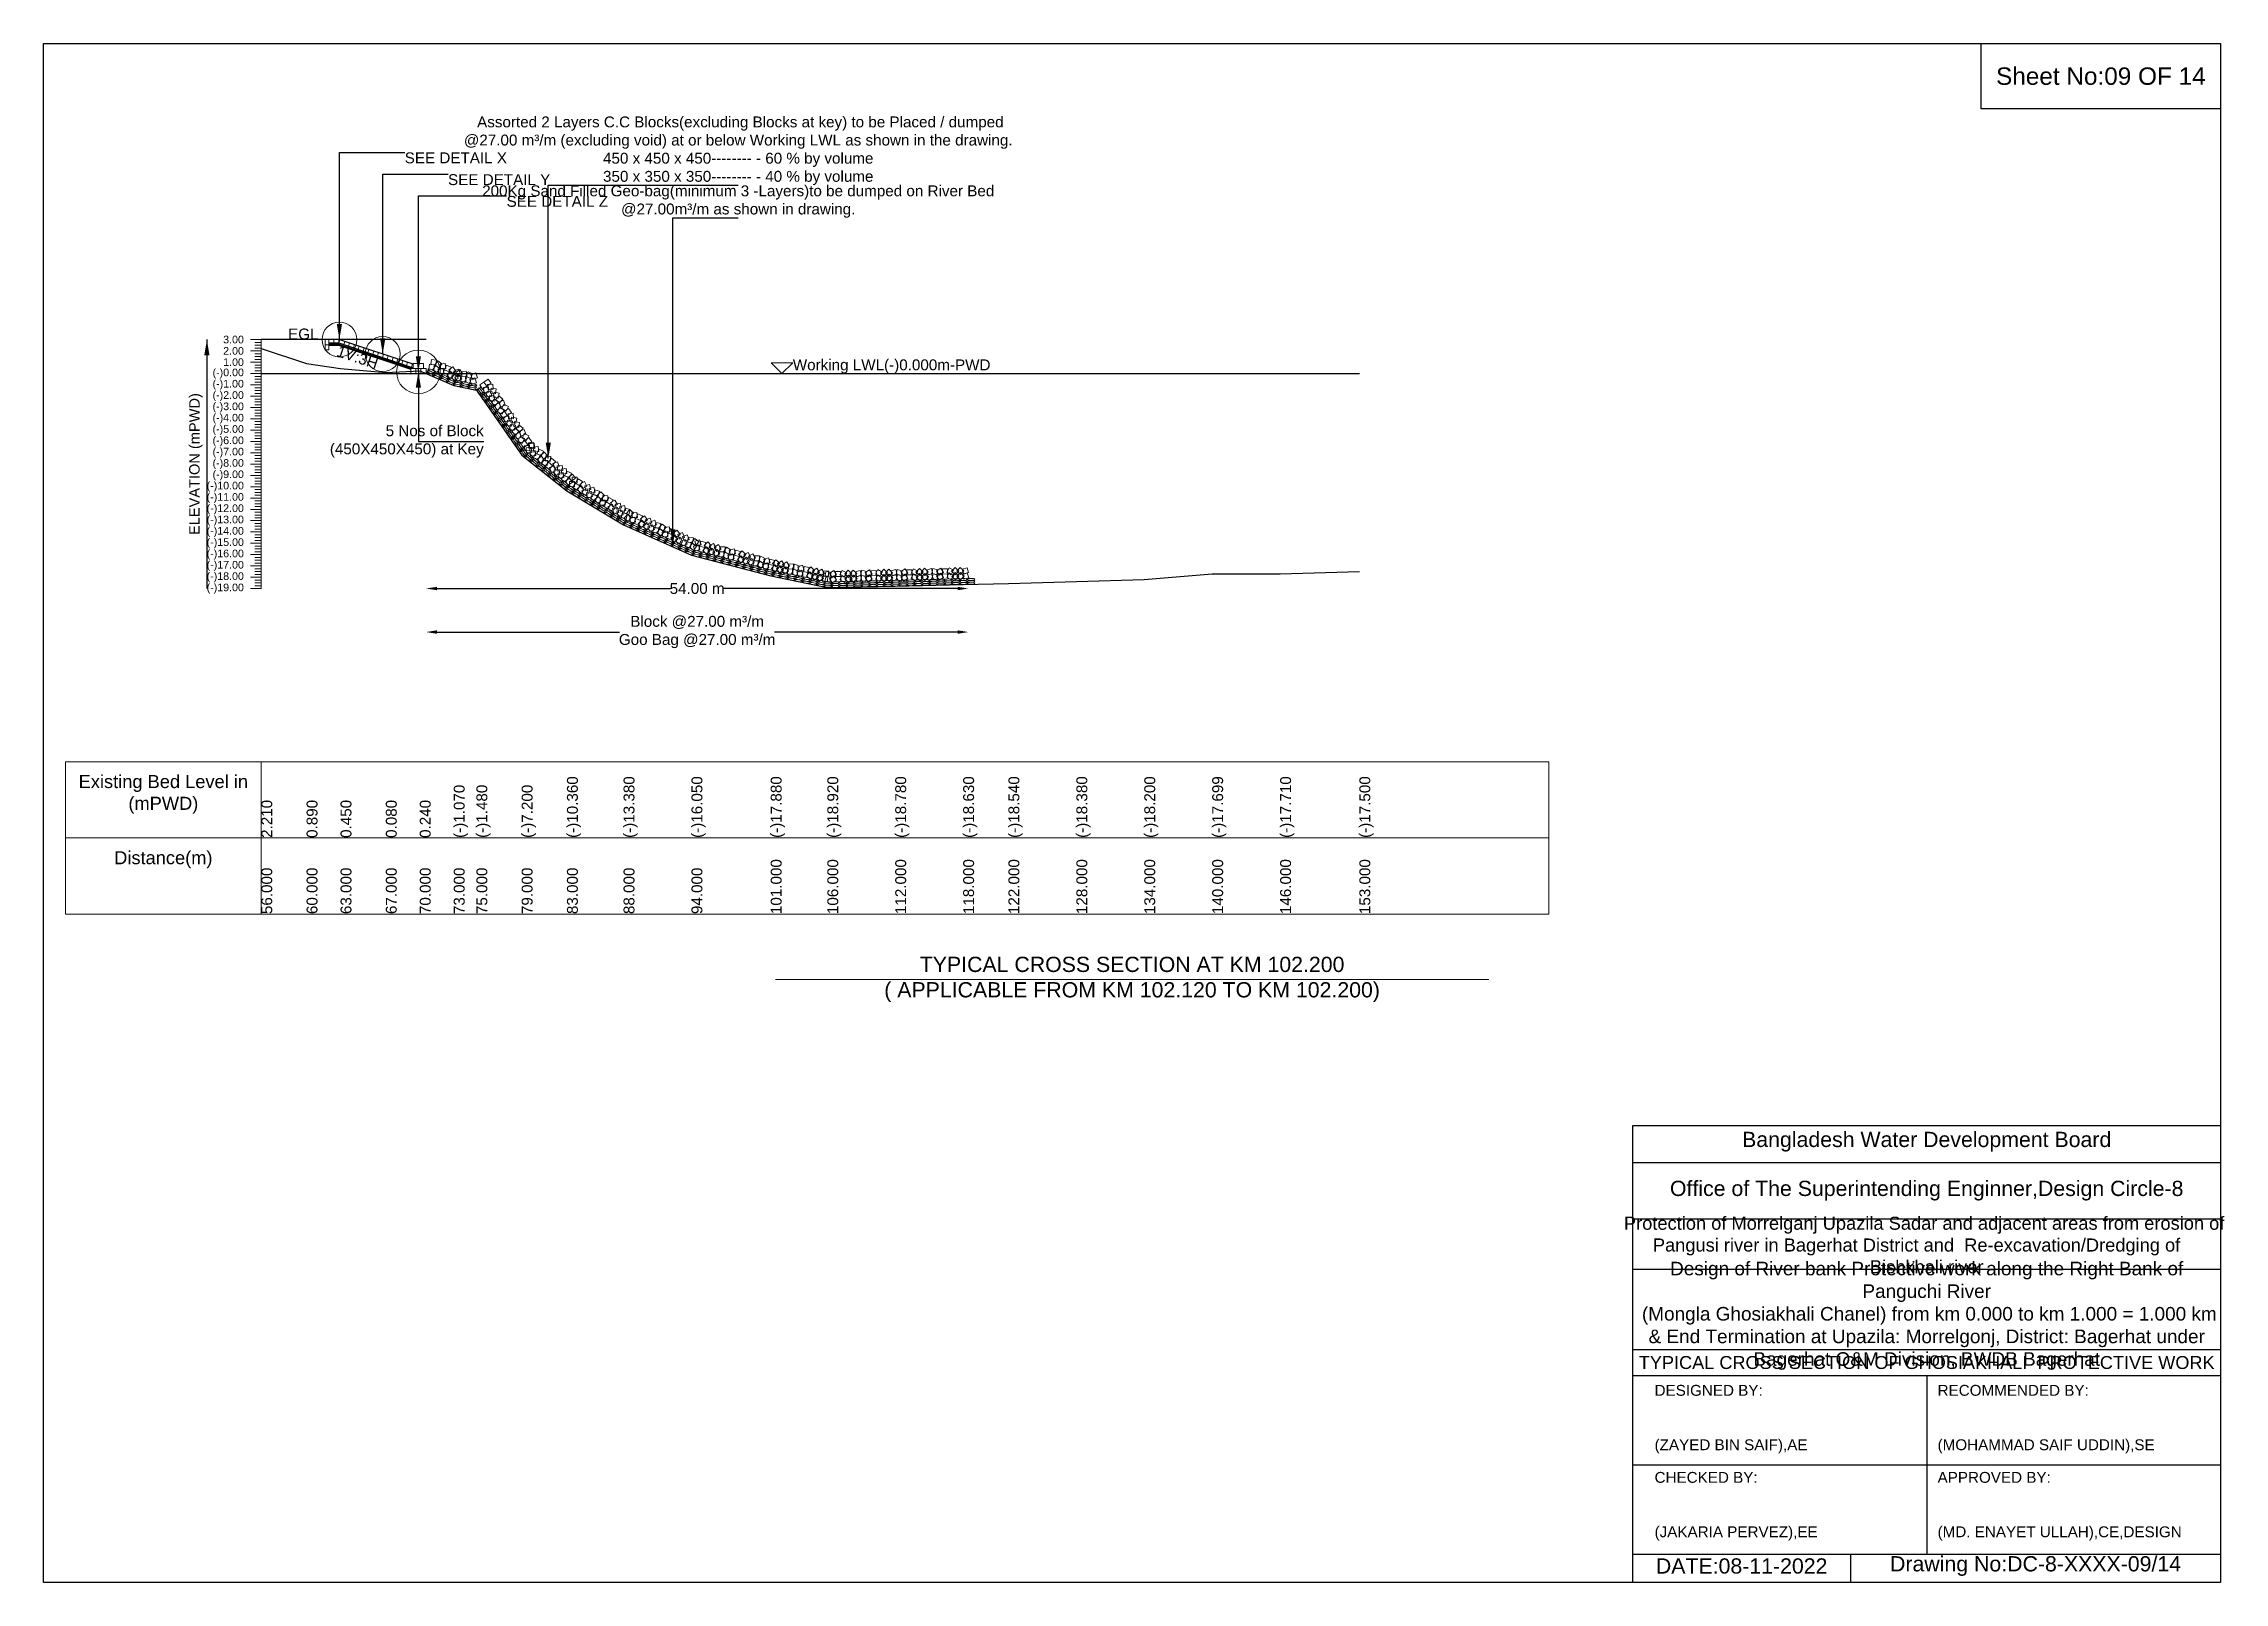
# Model space of a CAD drawing. Header units: inches. Extents: x 89000 to 305017, y -7071 to 0.
# Drawn here: x 220000 to 230017, y -7071 to 0 of the extents above; entities that cross this region are included whole.
import ezdxf

# ---------------------------------------------------------------- set-up
doc = ezdxf.new("R2010")
doc.units = ezdxf.units.IN
doc.header["$LTSCALE"] = 7
doc.header["$MEASUREMENT"] = 0
for name, color, linetype, lineweight in [('Cross section Data Border', 7, 'Continuous', 9), ('Cross Section Labels', 7, 'Continuous', 9), ('Existing_Bed_Level for Xsection', 7, 'Continuous', 25), ('Long Section Labels', 7, 'Continuous', 9)]:
    doc.layers.add(name, color=color, linetype=linetype, lineweight=lineweight)
doc.styles.get("Standard").update_dxf_attribs({"font": 'arial.ttf'})
doc.dimstyles.new('Appron Lebeling Style', dxfattribs={"dimtxt": 50, "dimasz": 50, "dimexe": 0.18, "dimexo": 0.0625, "dimgap": 0.09, "dimtad": 0, "dimtih": 1, "dimtoh": 1, "dimdec": 4, "dimzin": 0, "dimdsep": 46, "dimtxsty": 'Standard', "dimcen": 0.09, "dimse1": 1, "dimse2": 1, "dimadec": 0, "dimazin": 0, "dimtfac": 1, "dimtdec": 4, "dimtofl": 0, "dimtmove": 0, "dimatfit": 3, "dimfxl": 1, "dimtolj": 1, "dimtzin": 0, "dimarcsym": 0})
doc.dimstyles.get("Standard").update_dxf_attribs({"dimtxt": 0.18, "dimasz": 0.18, "dimexe": 0.18, "dimexo": 0.0625, "dimgap": 0.09, "dimtad": 0, "dimtih": 1, "dimtoh": 1, "dimdec": 4, "dimzin": 0, "dimdsep": 46, "dimtxsty": 'Standard', "dimcen": 0.09, "dimadec": 0, "dimazin": 0, "dimtfac": 1, "dimtdec": 4, "dimtofl": 0, "dimtmove": 0, "dimatfit": 3, "dimfxl": 1, "dimtolj": 1, "dimtzin": 0, "dimarcsym": 0})

msp = doc.modelspace()

# ---------------------------------------------------------------- texts
at = {"attachment_point": 5}
for s, insert, char_height in [('Sheet No:09 OF 14', (229450, -150), 80), ('Bangladesh Water Development Board', (228650, -5046), 70), ('Office of The Superintending Enginner,Design Circle-8', (228650, -5271), 70)]:
    msp.add_mtext(s, dxfattribs=dict(at, insert=insert, char_height=char_height))
for s, insert, char_height, width, attachment_point in [('Protection of Morrelganj Upazila Sadar and adjacent areas from erosion of  Pangusi river in Bagerhat District and  Re-excavation/Dredging of     Bishkhali river', (228650, -5521), 60, 2800, 5), ('Design of River bank Protective work along the Right Bank of Panguchi River^J (Mongla Ghosiakhali Chanel) from km 0.000 to km 1.000 = 1.000 km & End Termination at Upazila: Morrelgonj, District: Bagerhat under Bagerhat O&M Division, BWDB Bagerhat', (228650, -5846), 62.34004938, 2700, 5), ('TYPICAL CROSS SECTION OF GHOSIAKHALI  PROTECTIVE WORK', (228650, -6061), 59.5765532, 2800, 5), ('DESIGNED BY:^J^J^J(ZAYED BIN SAIF),AE', (227400, -6321), 50, 1400, 4), ('RECOMMENDED BY:^J^J^J(MOHAMMAD SAIF UDDIN),SE', (228700, -6321), 50, 1400, 4), ('CHECKED BY:^J^J^J(JAKARIA PERVEZ),EE', (227400, -6721), 50, 1400, 4), ('APPROVED BY:^J^J^J(MD. ENAYET ULLAH),CE,DESIGN', (228700, -6721), 50, 1400, 4), ('DATE:08-11-2022', (227800, -6996), 70, 1400, 5), ('Drawing No:DC-8-XXXX-09/14', (229150, -6996), 70, 2200, 5)]:
    msp.add_mtext(s, dxfattribs=dict(insert=insert, char_height=char_height, width=width, attachment_point=attachment_point))
at = {"layer": 'Cross section Data Border', "char_height": 60, "width": 800, "attachment_point": 5}
for s, insert in [('Existing Bed Level in (mPWD)', (220550, -3450)), ('Distance(m)', (220550, -3750))]:
    msp.add_mtext(s, dxfattribs=dict(at, insert=insert))
at = {"layer": 'Cross Section Labels'}
for s, insert, char_height, attachment_point in [(' Assorted 2 Layers C.C Blocks(excluding Blocks at key) to be Placed / dumped^J@27.00 m³/m (excluding void) at or below Working LWL as shown in the drawing.^J450 x 450 x 450-------- - 60 % by volume^J350 x 350 x 350-------- - 40 % by volume', (223190.74394, -650), 50, 8), ('SEE DETAIL X', (221658.78015, -500), 50, 1), ('SEE DETAIL Y', (221857.68015, -600), 50, 1), ('200Kg Sand Filled Geo-bag(minimum 3 -Layers)to be dumped on River Bed^J@27.00m³/m as shown in drawing.', (223190.74394, -800), 50, 8), ('SEE DETAIL Z', (222126.78015, -700), 50, 1), ('EGL', (221262.64862, -1360.16), 50, 9), ('Working LWL(-)0.000m-PWD', (223441.38015, -1516.16), 50, 7), ('5 Nos of Block ^J(450X450X450) at Key', (222021.48015, -1828.16), 50, 6), ('TYPICAL CROSS SECTION AT KM 102.200^J( APPLICABLE FROM KM 102.120 TO KM 102.200)', (225000, -4300), 70, 5)]:
    msp.add_mtext(s, dxfattribs=dict(at, insert=insert, char_height=char_height, attachment_point=attachment_point))
at = {"layer": 'Cross Section Labels', "insert": (221450.00823, -1417.97577), "char_height": 50, "attachment_point": 2, "rotation": 341.565051177}
msp.add_mtext('1V:3H', dxfattribs=at)
at = {"layer": 'Long Section Labels', "char_height": 35, "attachment_point": 6}
for s, insert in [('3.00', (220920, -1360.16)), ('2.00', (220920, -1412.16)), ('(-)0.00', (220920, -1516.16)), ('1.00', (220920, -1464.16)), ('(-)1.00', (220920, -1568.16)), ('(-)2.00', (220920, -1620.16)), ('(-)3.00', (220920, -1672.16)), ('(-)4.00', (220920, -1724.16)), ('(-)5.00', (220920, -1776.16)), ('(-)6.00', (220920, -1828.16)), ('(-)7.00', (220920, -1880.16)), ('(-)8.00', (220920, -1932.16)), ('(-)9.00', (220920, -1984.16)), ('(-)10.00', (220920, -2036.16)), ('(-)11.00', (220920, -2088.16)), ('(-)12.00', (220920, -2140.16)), ('(-)13.00', (220920, -2192.16)), ('(-)14.00', (220920, -2244.16)), ('(-)15.00', (220920, -2296.16)), ('(-)16.00', (220920, -2348.16)), ('(-)17.00', (220920, -2400.16)), ('(-)18.00', (220920, -2452.16)), ('(-)19.00', (220920, -2504.16))]:
    msp.add_mtext(s, dxfattribs=dict(at, insert=insert))
at = {"layer": 'Long Section Labels', "rotation": 90}
for s, insert, char_height, attachment_point in [('ELEVATION (mPWD)', (220700, -1932.16), 48, 5), ('(-)10.360', (222404, -3650), 50, 1), ('(-)13.380', (222664, -3650), 50, 1), ('(-)16.050', (222976, -3650), 50, 1), ('(-)17.880', (223340, -3650), 50, 1), ('(-)18.920', (223600, -3650), 50, 1), ('(-)18.780', (223912, -3650), 50, 1), ('(-)18.630', (224224, -3650), 50, 1), ('(-)18.540', (224432, -3650), 50, 1), ('(-)18.380', (224744, -3650), 50, 1), ('(-)18.200', (225056, -3650), 50, 1), ('(-)17.699', (225368, -3650), 50, 1), ('(-)17.710', (225680, -3650), 50, 1), ('(-)17.500', (226044, -3650), 50, 1), ('2.210', (221000, -3650), 50, 1), ('0.890', (221208, -3650), 50, 1), ('0.450', (221364, -3650), 50, 1), ('0.080', (221572, -3650), 50, 1), ('0.240', (221728, -3650), 50, 1), ('(-)1.070', (221884, -3650), 50, 1), ('(-)1.480', (221988, -3650), 50, 1), ('(-)7.200', (222196, -3650), 50, 1), ('56.000', (221000, -4000), 50, 1), ('60.000', (221208, -4000), 50, 1), ('63.000', (221364, -4000), 50, 1), ('67.000', (221572, -4000), 50, 1), ('70.000', (221728, -4000), 50, 1), ('73.000', (221884, -4000), 50, 1), ('75.000', (221988, -4000), 50, 1), ('79.000', (222196, -4000), 50, 1), ('83.000', (222404, -4000), 50, 1), ('88.000', (222664, -4000), 50, 1), ('94.000', (222976, -4000), 50, 1), ('101.000', (223340, -4000), 50, 1), ('106.000', (223600, -4000), 50, 1), ('112.000', (223912, -4000), 50, 1), ('118.000', (224224, -4000), 50, 1), ('122.000', (224432, -4000), 50, 1), ('128.000', (224744, -4000), 50, 1), ('134.000', (225056, -4000), 50, 1), ('140.000', (225368, -4000), 50, 1), ('146.000', (225680, -4000), 50, 1), ('153.000', (226044, -4000), 50, 1)]:
    msp.add_mtext(s, dxfattribs=dict(at, insert=insert, char_height=char_height, attachment_point=attachment_point))

# ---------------------------------------------------------------- blocks, each defined once
blk = doc.blocks.new('*D11')
at = {"layer": 'Cross Section Labels', "color": 0, "lineweight": -2, "transparency": 16777216}
for p, q in [((221807, -2504), (222879, -2504)), ((224198, -2504), (223125, -2504))]:
    blk.add_line(p, q, dxfattribs=at)
at = {"layer": 'Cross Section Labels', "color": 0, "transparency": 16777216}
for points in [[(221807, -2496), (221807, -2512), (221757, -2504)], [(224198, -2496), (224198, -2512), (224248, -2504)]]:
    blk.add_solid(points, dxfattribs=at)
at = {"layer": 'Defpoints', "color": 0, "transparency": 16777216}
for p in [(221757, -1516), (224248, -2484), (224248, -2504)]:
    blk.add_point(p, dxfattribs=at)
at = {"layer": 'Cross Section Labels', "color": 0, "transparency": 16777216, "insert": (223002, -2504), "char_height": 50, "attachment_point": 5}
blk.add_mtext('\\A1;54.00 m', dxfattribs=at)
blk = doc.blocks.new('*D12')
at = {"layer": 'Cross Section Labels', "color": 0, "lineweight": -2, "transparency": 16777216}
for p, q in [((221807, -2704), (222646, -2704)), ((224198, -2704), (223358, -2704))]:
    blk.add_line(p, q, dxfattribs=at)
at = {"layer": 'Cross Section Labels', "color": 0, "transparency": 16777216}
for points in [[(221807, -2696), (221807, -2712), (221757, -2704)], [(224198, -2696), (224198, -2712), (224248, -2704)]]:
    blk.add_solid(points, dxfattribs=at)
at = {"layer": 'Defpoints', "color": 0, "transparency": 16777216}
for p in [(221757, -1516), (224248, -2484), (224248, -2704)]:
    blk.add_point(p, dxfattribs=at)
at = {"layer": 'Cross Section Labels', "color": 0, "transparency": 16777216, "insert": (223002, -2704), "char_height": 50, "attachment_point": 5}
blk.add_mtext('\\A1;Block @27.00 m³/m ^JGoo Bag @27.00 m³/m ', dxfattribs=at)

# ---------------------------------------------------------------- dimensions: what is measured, and where the dimension line sits
at = {"layer": 'Cross Section Labels'}
for base, text, picture, middle in [((224247.54111, -2504.16), '54.00 m', '*D11', (223002.06063, -2504.16)), ((224247.54111, -2704.16), 'Block @27.00 m³/m ^JGoo Bag @27.00 m³/m ', '*D12', (223002.06063, -2704.16))]:
    dim = msp.add_linear_dim(base=base, p1=(221756.58015, -1516.16), p2=(224247.54111, -2484.39032), text=text, dimstyle='Appron Lebeling Style', dxfattribs=at)
    dim.commit()
    dim.dimension.update_dxf_attribs({"geometry": picture, "text_midpoint": middle})

# ---------------------------------------------------------------- linework, layer by layer
for points in [[(220000, 0), (230000, 0), (230000, -7071), (220000, -7071)], [(228900, 0), (230000, 0), (230000, -300), (228900, -300)]]:
    msp.add_lwpolyline(points, close=True)
for points in [[(227300, -7071), (227300, -4971), (230000, -4971)], [(227300, -5141), (230000, -5141)], [(227300, -5401), (230000, -5401)], [(227300, -5631), (230000, -5631)], [(227300, -6001), (230000, -6001)], [(227300, -6121), (230000, -6121)], [(228650, -6121), (228650, -6941)], [(227300, -6531), (230000, -6531)], [(227300, -6941), (230000, -6941)], [(228300, -6941), (228300, -7071)]]:
    msp.add_lwpolyline(points)
at = {"layer": 'Cross section Data Border'}
msp.add_lwpolyline([(220100, -3300), (226914.8409, -3300), (226914.8409, -4000), (220100, -4000)], close=True, dxfattribs=at)
for points in [[(221000, -3300), (221000, -4000)], [(220100, -3650), (226914.8409, -3650)]]:
    msp.add_lwpolyline(points, dxfattribs=at)
at = {"layer": 'Cross Section Labels'}
msp.add_lwpolyline([(223391.38015, -1516.16), (223441.38015, -1466.16), (223341.38015, -1466.16)], close=True, dxfattribs=at)
msp.add_lwpolyline([(223362, -4300), (225000, -4300), (226638, -4300)], dxfattribs=at)
for centre, radius in [((221358.78015, -1360.16), 80), ((221557.68015, -1426.46), 80), ((221721.48015, -1508.36), 100)]:
    msp.add_circle(centre, radius, dxfattribs=at)
at = {"layer": 'Existing_Bed_Level for Xsection'}
for points in [[(221756.58015, -1360.16), (221000, -1360.16)], [(221000, -1401.24), (221208, -1469.88), (221364, -1492.76), (221572, -1512), (221728, -1503.68), (221884, -1571.8), (221988, -1593.12), (222196, -1890.56), (222404, -2054.88), (222664, -2211.92), (222976, -2350.76), (223340, -2445.92), (223600, -2500), (223912, -2492.72), (224224, -2484.92), (224432, -2480.24), (224744, -2471.92), (225056, -2462.56), (225368, -2436.508), (225680, -2437.08), (226044, -2426.16)], [(221698.08015, -1473.26), (221361.18177, -1360.96054), (221358.78015, -1360.16), (221356.24862, -1360.16), (221309.44862, -1360.16)], [(221309.44862, -1375.76), (221356.24862, -1375.76), (221698.08015, -1489.70384)], [(221309.44862, -1380.96), (221355.40478, -1380.96), (221690.80478, -1492.76)], [(221309.44862, -1386.16), (221354.56093, -1386.16), (221686.38015, -1496.76641)], [(221000, -1516.16), (226044, -1516.16)]]:
    msp.add_lwpolyline(points, dxfattribs=at)
at = {"layer": 'Long Section Labels'}
for points in [[(221000, -1360.16), (220950, -1360.16)], [(221000, -1373.16), (220970, -1373.16)], [(221000, -1386.16), (220970, -1386.16)], [(221000, -1399.16), (220970, -1399.16)], [(221000, -2504.16), (221000, -2452.16), (221000, -2400.16), (221000, -2348.16), (221000, -2296.16), (221000, -2244.16), (221000, -2192.16), (221000, -2140.16), (221000, -2088.16), (221000, -2036.16), (221000, -1984.16), (221000, -1932.16), (221000, -1880.16), (221000, -1828.16), (221000, -1776.16), (221000, -1724.16), (221000, -1672.16), (221000, -1620.16), (221000, -1568.16), (221000, -1516.16), (221000, -1464.16), (221000, -1412.16), (221000, -1360.16)], [(221000, -1412.16), (220950, -1412.16)], [(221000, -1464.16), (220950, -1464.16)], [(221000, -1425.16), (220970, -1425.16)], [(221000, -1438.16), (220970, -1438.16)], [(221000, -1451.16), (220970, -1451.16)], [(221000, -1477.16), (220970, -1477.16)], [(221000, -1490.16), (220970, -1490.16)], [(221000, -1516.16), (220950, -1516.16)], [(221000, -1568.16), (220950, -1568.16)], [(221000, -1503.16), (220970, -1503.16)], [(221000, -1529.16), (220970, -1529.16)], [(221000, -1542.16), (220970, -1542.16)], [(221000, -1555.16), (220970, -1555.16)], [(221000, -1581.16), (220970, -1581.16)], [(221000, -1594.16), (220970, -1594.16)], [(221000, -1620.16), (220950, -1620.16)], [(221000, -1672.16), (220950, -1672.16)], [(221000, -1607.16), (220970, -1607.16)], [(221000, -1633.16), (220970, -1633.16)], [(221000, -1646.16), (220970, -1646.16)], [(221000, -1659.16), (220970, -1659.16)], [(221000, -1685.16), (220970, -1685.16)], [(221000, -1698.16), (220970, -1698.16)], [(221000, -1724.16), (220950, -1724.16)], [(221000, -1776.16), (220950, -1776.16)], [(221000, -1711.16), (220970, -1711.16)], [(221000, -1737.16), (220970, -1737.16)], [(221000, -1750.16), (220970, -1750.16)], [(221000, -1763.16), (220970, -1763.16)], [(221000, -1789.16), (220970, -1789.16)], [(221000, -1802.16), (220970, -1802.16)], [(221000, -1828.16), (220950, -1828.16)], [(221000, -1880.16), (220950, -1880.16)], [(221000, -1815.16), (220970, -1815.16)], [(221000, -1841.16), (220970, -1841.16)], [(221000, -1854.16), (220970, -1854.16)], [(221000, -1867.16), (220970, -1867.16)], [(221000, -1893.16), (220970, -1893.16)], [(221000, -1932.16), (220950, -1932.16)], [(221000, -1984.16), (220950, -1984.16)], [(221000, -1906.16), (220970, -1906.16)], [(221000, -1919.16), (220970, -1919.16)], [(221000, -1945.16), (220970, -1945.16)], [(221000, -1958.16), (220970, -1958.16)], [(221000, -1971.16), (220970, -1971.16)], [(221000, -1997.16), (220970, -1997.16)], [(221000, -2036.16), (220950, -2036.16)], [(221000, -2088.16), (220950, -2088.16)], [(221000, -2010.16), (220970, -2010.16)], [(221000, -2023.16), (220970, -2023.16)], [(221000, -2049.16), (220970, -2049.16)], [(221000, -2062.16), (220970, -2062.16)], [(221000, -2075.16), (220970, -2075.16)], [(221000, -2101.16), (220970, -2101.16)], [(221000, -2140.16), (220950, -2140.16)], [(221000, -2192.16), (220950, -2192.16)], [(221000, -2114.16), (220970, -2114.16)], [(221000, -2127.16), (220970, -2127.16)], [(221000, -2153.16), (220970, -2153.16)], [(221000, -2166.16), (220970, -2166.16)], [(221000, -2179.16), (220970, -2179.16)], [(221000, -2244.16), (220950, -2244.16)], [(221000, -2296.16), (220950, -2296.16)], [(221000, -2205.16), (220970, -2205.16)], [(221000, -2218.16), (220970, -2218.16)], [(221000, -2231.16), (220970, -2231.16)], [(221000, -2257.16), (220970, -2257.16)], [(221000, -2270.16), (220970, -2270.16)], [(221000, -2283.16), (220970, -2283.16)], [(221000, -2348.16), (220950, -2348.16)], [(221000, -2400.16), (220950, -2400.16)], [(221000, -2309.16), (220970, -2309.16)], [(221000, -2322.16), (220970, -2322.16)], [(221000, -2335.16), (220970, -2335.16)], [(221000, -2361.16), (220970, -2361.16)], [(221000, -2374.16), (220970, -2374.16)], [(221000, -2387.16), (220970, -2387.16)], [(221000, -2452.16), (220950, -2452.16)], [(221000, -2504.16), (220950, -2504.16)], [(221000, -2413.16), (220970, -2413.16)], [(221000, -2426.16), (220970, -2426.16)], [(221000, -2439.16), (220970, -2439.16)], [(221000, -2465.16), (220970, -2465.16)], [(221000, -2478.16), (220970, -2478.16)], [(221000, -2491.16), (220970, -2491.16)]]:
    msp.add_lwpolyline(points, dxfattribs=at)
for points in [[(221309.44862, -1360.16), (221293.84862, -1360.16), (221293.84862, -1383.56), (221309.44862, -1383.56)], [(221309.44862, -1383.56), (221293.84862, -1383.56), (221293.84862, -1406.96), (221309.44862, -1406.96)], [(221332.84862, -1360.16), (221309.44862, -1360.16), (221309.44862, -1375.76), (221332.84862, -1375.76)], [(221356.24862, -1360.16), (221332.84862, -1360.16), (221332.84862, -1375.76), (221356.24862, -1375.76)], [(221383.38096, -1368.36027), (221361.18177, -1360.96054), (221356.24862, -1375.76), (221378.44781, -1383.15973)], [(221405.58015, -1375.76), (221383.38096, -1368.36027), (221378.44781, -1383.15973), (221400.647, -1390.55946)], [(221427.77934, -1383.15973), (221405.58015, -1375.76), (221400.647, -1390.55946), (221422.84619, -1397.95919)], [(221449.97853, -1390.55946), (221427.77934, -1383.15973), (221422.84619, -1397.95919), (221445.04538, -1405.35892)], [(221472.17772, -1397.95919), (221449.97853, -1390.55946), (221445.04538, -1405.35892), (221467.24457, -1412.75865)], [(221494.37691, -1405.35892), (221472.17772, -1397.95919), (221467.24457, -1412.75865), (221489.44376, -1420.15838)], [(221516.5761, -1412.75865), (221494.37691, -1405.35892), (221489.44376, -1420.15838), (221511.64295, -1427.55811)], [(221538.77529, -1420.15838), (221516.5761, -1412.75865), (221511.64295, -1427.55811), (221533.84213, -1434.95784)], [(221560.97448, -1427.55811), (221538.77529, -1420.15838), (221533.84213, -1434.95784), (221556.04132, -1442.35757)], [(221583.17367, -1434.95784), (221560.97448, -1427.55811), (221556.04132, -1442.35757), (221578.24051, -1449.7573)], [(221605.37286, -1442.35757), (221583.17367, -1434.95784), (221578.24051, -1449.7573), (221600.4397, -1457.15703)], [(221627.57204, -1449.7573), (221605.37286, -1442.35757), (221600.4397, -1457.15703), (221622.63889, -1464.55676)], [(221649.77123, -1457.15703), (221627.57204, -1449.7573), (221622.63889, -1464.55676), (221644.83808, -1471.95649)], [(221671.97042, -1464.55676), (221649.77123, -1457.15703), (221644.83808, -1471.95649), (221667.03727, -1479.35622)], [(221694.16961, -1471.95649), (221671.97042, -1464.55676), (221667.03727, -1479.35622), (221689.23646, -1486.75595)], [(221709.78015, -1492.76), (221686.38015, -1492.76), (221686.38015, -1516.16), (221709.78015, -1516.16)], [(221721.48015, -1469.36), (221698.08015, -1469.36), (221698.08015, -1492.76), (221721.48015, -1492.76)], [(221733.18015, -1492.76), (221709.78015, -1492.76), (221709.78015, -1516.16), (221733.18015, -1516.16)], [(221744.88015, -1469.36), (221721.48015, -1469.36), (221721.48015, -1492.76), (221744.88015, -1492.76)], [(221756.58015, -1492.76), (221733.18015, -1492.76), (221733.18015, -1516.16), (221756.58015, -1516.16)], [(221795.91147, -1475.99179), (221772.77322, -1472.50163), (221769.28306, -1495.63988), (221792.42131, -1499.13004)], [(221805.27563, -1454.54715), (221782.13738, -1451.05699), (221778.64722, -1474.19524), (221801.78547, -1477.6854)], [(221820.48511, -1493.33582), (221802.19773, -1478.73679), (221787.5987, -1497.02417), (221805.88608, -1511.6232)], [(221829.84927, -1471.89118), (221811.56189, -1457.29215), (221796.96286, -1475.57953), (221815.25024, -1490.17856)], [(221835.81477, -1491.61714), (221812.55952, -1494.21593), (221815.15832, -1517.47117), (221838.41356, -1514.87238)], [(221845.17892, -1470.1725), (221821.92368, -1472.77129), (221824.52248, -1496.02653), (221847.77772, -1493.42774)], [(221862.33558, -1507.86807), (221840.89094, -1498.50391), (221831.52678, -1519.94855), (221852.97142, -1529.31271)], [(221871.69974, -1486.42343), (221850.2551, -1477.05928), (221840.89094, -1498.50391), (221862.33558, -1507.86807)], [(221894.10218, -1504.28923), (221880.20138, -1485.46564), (221861.37778, -1499.36643), (221875.27858, -1518.19003)], [(221905.81211, -1496.03098), (221884.02361, -1504.56449), (221892.55712, -1526.353), (221914.34563, -1517.81949)], [(221925.38096, -1517.37491), (221912.48686, -1497.84794), (221892.9599, -1510.74204), (221905.85399, -1530.269)], [(221884.73802, -1525.73387), (221870.83722, -1506.91027), (221852.01362, -1520.81107), (221865.91442, -1539.63467)], [(221896.44796, -1517.47562), (221874.65945, -1526.00913), (221883.19296, -1547.79764), (221904.98147, -1539.26413)], [(221920.68168, -1540.29819), (221907.78759, -1520.77122), (221888.26063, -1533.66532), (221901.15472, -1553.19228)], [(221938.37426, -1529.30268), (221915.01609, -1530.7012), (221916.41461, -1554.05937), (221939.77278, -1552.66085)], [(221943.07354, -1506.3794), (221919.71536, -1507.77792), (221921.11388, -1531.13609), (221944.47205, -1529.73757)], [(221966.0178, -1541.15655), (221945.09397, -1530.68022), (221934.61764, -1551.60405), (221955.54147, -1562.08038)], [(221970.71707, -1518.23327), (221949.79324, -1507.75694), (221939.31691, -1528.68077), (221960.24074, -1539.1571)], [(221980.65477, -1536.28714), (221958.44857, -1543.6658), (221965.82723, -1565.872), (221988.03343, -1558.49335)], [(221985.35405, -1513.36386), (221963.14784, -1520.74252), (221970.5265, -1542.94872), (221992.7327, -1535.57006)], [(222035.90045, -1574.50903), (222022.49043, -1555.3327), (222003.31411, -1568.74272), (222016.72412, -1587.91905)], [(222045.69239, -1601.43808), (222043.65318, -1578.12711), (222020.3422, -1580.16632), (222022.38141, -1603.47729)], [(222055.07677, -1561.09901), (222041.66676, -1541.92269), (222022.49043, -1555.3327), (222035.90045, -1574.50903)], [(222059.9908, -1600.50161), (222036.9504, -1596.41504), (222032.86383, -1619.45544), (222055.90423, -1623.54201)], [(222064.86871, -1588.02807), (222062.8295, -1564.71709), (222039.51853, -1566.7563), (222041.55774, -1590.06728)], [(222079.16712, -1587.09159), (222056.12672, -1583.00502), (222052.04015, -1606.04542), (222075.08055, -1610.13199)], [(222088.50137, -1629.30077), (222092.56959, -1606.25712), (222069.52594, -1602.1889), (222065.45772, -1625.23255)], [(222069.32504, -1642.71078), (222073.39326, -1619.66714), (222050.34962, -1615.59892), (222046.2814, -1638.64256)], [(222089.73127, -1646.8958), (222071.81197, -1631.84725), (222056.76342, -1649.76655), (222074.68272, -1664.8151)], [(222101.64774, -1674.5124), (222093.66227, -1652.51713), (222071.66699, -1660.5026), (222079.65246, -1682.49787)], [(222108.90759, -1633.48578), (222090.98829, -1618.43724), (222075.93975, -1636.35654), (222093.85905, -1651.40508)], [(222115.62264, -1681.04344), (222094.42699, -1671.12857), (222084.51212, -1692.32421), (222105.70777, -1702.23908)], [(222120.82406, -1661.10239), (222112.83859, -1639.10711), (222090.84331, -1647.09258), (222098.82879, -1669.08786)], [(222129.77057, -1708.7433), (222116.36055, -1689.56698), (222097.18423, -1702.977), (222110.59425, -1722.15332)], [(222134.79896, -1667.63342), (222113.60332, -1657.71855), (222103.68845, -1678.9142), (222124.88409, -1688.82906)], [(222148.9469, -1695.33329), (222135.53688, -1676.15696), (222116.36055, -1689.56698), (222129.77057, -1708.7433)], [(222158.73884, -1722.26234), (222156.69962, -1698.95136), (222133.38865, -1700.99058), (222135.42786, -1724.30155)], [(222139.56251, -1735.67236), (222137.5233, -1712.36138), (222114.21232, -1714.40059), (222116.25153, -1737.71157)], [(222153.86092, -1734.73589), (222130.82052, -1730.64932), (222126.73395, -1753.68971), (222149.77435, -1757.77628)], [(222163.19516, -1776.94506), (222167.26338, -1753.90141), (222144.21974, -1749.83319), (222140.15152, -1772.87684)], [(222173.03724, -1721.32587), (222149.99684, -1717.2393), (222145.91028, -1740.2797), (222168.95067, -1744.36627)], [(222183.60139, -1781.13007), (222165.68209, -1766.08153), (222150.63355, -1784.00083), (222168.55285, -1799.04937)], [(222182.37149, -1763.53504), (222186.43971, -1740.49139), (222163.39606, -1736.42317), (222159.32784, -1759.46682)], [(222195.51786, -1808.74668), (222187.53239, -1786.7514), (222165.53711, -1794.73687), (222173.52258, -1816.73215)], [(222202.77772, -1767.72005), (222184.85842, -1752.67151), (222169.80987, -1770.59081), (222187.72917, -1785.63935)], [(222214.69419, -1795.33666), (222206.70871, -1773.34138), (222184.71344, -1781.32685), (222192.69891, -1803.32213)], [(222228.66909, -1801.86769), (222207.47344, -1791.95282), (222197.55857, -1813.14847), (222218.75422, -1823.06334)], [(222209.49276, -1815.27771), (222188.29712, -1805.36284), (222178.38225, -1826.55849), (222199.57789, -1836.47336)], [(222223.64069, -1842.97758), (222210.23067, -1823.80125), (222191.05435, -1837.21127), (222204.46437, -1856.38759)], [(222233.43263, -1869.90663), (222231.39342, -1846.59565), (222208.08244, -1848.63487), (222210.12166, -1871.94584)], [(222242.81702, -1829.56756), (222229.407, -1810.39124), (222210.23067, -1823.80125), (222223.64069, -1842.97758)], [(222239.32886, -1854.99553), (222216.08717, -1857.71283), (222218.80447, -1880.95452), (222242.04616, -1878.23722)], [(222252.60896, -1856.49661), (222250.56975, -1833.18564), (222227.25877, -1835.22485), (222229.29798, -1858.53583)], [(222253.83449, -1836.63398), (222230.5928, -1839.35127), (222233.3101, -1862.59297), (222256.55179, -1859.87567)], [(222260.41588, -1892.73251), (222257.68008, -1869.49299), (222234.44056, -1872.2288), (222237.17636, -1895.46832)], [(222274.92151, -1874.37096), (222272.18571, -1851.13144), (222248.94619, -1853.86724), (222251.68199, -1877.10676)], [(222281.16319, -1890.8676), (222259.6711, -1881.61287), (222250.41637, -1903.10497), (222271.90846, -1912.3597)], [(222295.66882, -1872.50605), (222274.17672, -1863.25132), (222264.92199, -1884.74341), (222286.41409, -1893.99814)], [(222300.52348, -1913.88626), (222286.54567, -1895.11977), (222267.77919, -1909.09757), (222281.75699, -1927.86406)], [(222315.02911, -1895.5247), (222301.0513, -1876.75821), (222282.28482, -1890.73602), (222296.26262, -1909.5025)], [(222330.29236, -1897.75747), (222307.14, -1894.36214), (222303.74467, -1917.5145), (222326.89703, -1920.90983)], [(222315.78673, -1916.11903), (222292.63437, -1912.7237), (222289.23904, -1935.87606), (222312.3914, -1939.27139)], [(222337.30804, -1938.57521), (222318.94648, -1924.06958), (222304.44085, -1942.43114), (222322.80241, -1956.93676)], [(222351.81366, -1920.21365), (222333.45211, -1905.70802), (222318.94648, -1924.06958), (222337.30804, -1938.57521)], [(222354.43581, -1961.54683), (222345.77403, -1939.80899), (222324.03619, -1948.47077), (222332.69797, -1970.20861)], [(222368.94144, -1943.18528), (222360.27966, -1921.44744), (222338.54182, -1930.10921), (222347.2036, -1951.84705)], [(222367.85975, -1956.53493), (222344.61806, -1959.25223), (222347.33536, -1982.49393), (222370.57705, -1979.77663)], [(222382.36538, -1938.17338), (222359.12369, -1940.89068), (222361.84099, -1964.13237), (222385.08268, -1961.41507)], [(222388.94677, -1994.27192), (222386.21097, -1971.0324), (222362.97145, -1973.7682), (222365.70725, -1997.00772)], [(222403.4524, -1975.91036), (222400.7166, -1952.67084), (222377.47708, -1955.40665), (222380.21288, -1978.64617)], [(222409.69408, -1992.40701), (222388.20199, -1983.15228), (222378.94726, -2004.64437), (222400.43935, -2013.8991)], [(222424.19971, -1974.04545), (222402.70761, -1964.79072), (222393.45288, -1986.28281), (222414.94498, -1995.53754)], [(222429.05437, -2015.42566), (222415.07656, -1996.65917), (222396.31008, -2010.63698), (222410.28788, -2029.40346)], [(222443.56, -1997.0641), (222429.58219, -1978.29762), (222410.81571, -1992.27542), (222424.79351, -2011.04191)], [(222451.44969, -1992.88323), (222428.05454, -1992.40695), (222427.57825, -2015.8021), (222450.97341, -2016.27838)], [(222475.60785, -2012.4748), (222455.57795, -2000.37674), (222443.47989, -2020.40665), (222463.50979, -2032.50471)], [(222439.35163, -2012.91313), (222415.95648, -2012.43685), (222415.48019, -2035.832), (222438.87535, -2036.30828)], [(222463.50979, -2032.50471), (222443.47989, -2020.40665), (222431.38183, -2040.43655), (222451.41173, -2052.53461)], [(222483.37324, -2053.15657), (222472.0636, -2032.67116), (222451.57819, -2043.9808), (222462.88783, -2064.46621)], [(222495.4713, -2033.12667), (222484.16166, -2012.64126), (222463.67625, -2023.9509), (222474.98589, -2044.43631)], [(222496.06587, -2046.50688), (222473.34574, -2052.10649), (222478.94536, -2074.82662), (222501.66549, -2069.22701)], [(222508.16393, -2026.47697), (222485.4438, -2032.07659), (222491.04342, -2054.79672), (222513.76355, -2049.1971)], [(222521.7022, -2081.31379), (222516.0845, -2058.59812), (222493.36883, -2064.21583), (222498.98654, -2086.93149)], [(222533.80026, -2061.28389), (222528.18256, -2038.56822), (222505.46689, -2044.18593), (222511.0846, -2066.90159)], [(222542.05397, -2076.87151), (222519.57406, -2070.37431), (222513.07686, -2092.85422), (222535.55677, -2099.35142)], [(222554.15203, -2056.84161), (222531.67212, -2050.34441), (222525.17492, -2072.82432), (222547.65483, -2079.32152)], [(222564.13832, -2097.29113), (222547.92552, -2080.41792), (222531.05231, -2096.63073), (222547.26512, -2113.50393)], [(222576.23638, -2077.26122), (222560.02358, -2060.38802), (222543.15038, -2076.60083), (222559.36318, -2093.47403)], [(222579.56094, -2097.59955), (222556.16579, -2097.12327), (222555.6895, -2120.51842), (222579.08465, -2120.99471)], [(222591.659, -2077.56965), (222568.26385, -2077.09337), (222567.78756, -2100.48852), (222591.18271, -2100.96481)], [(222615.81716, -2097.16123), (222595.78726, -2085.06317), (222583.6892, -2105.09307), (222603.7191, -2117.19113)], [(222635.68061, -2117.81309), (222624.37097, -2097.32768), (222603.88556, -2108.63732), (222615.1952, -2129.12273)], [(222603.7191, -2117.19113), (222583.6892, -2105.09307), (222571.59114, -2125.12297), (222591.62104, -2137.22103)], [(222623.58255, -2137.84299), (222612.27291, -2117.35758), (222591.7875, -2128.66722), (222603.09714, -2149.15263)], [(222636.27518, -2131.1933), (222613.55505, -2136.79291), (222619.15466, -2159.51304), (222641.87479, -2153.91343)], [(222648.37324, -2111.1634), (222625.65311, -2116.76301), (222631.25272, -2139.48314), (222653.97285, -2133.88353)], [(222661.91151, -2166.00021), (222656.2938, -2143.28454), (222633.57814, -2148.90225), (222639.19584, -2171.61791)], [(222674.00957, -2145.97031), (222668.39186, -2123.25464), (222645.6762, -2128.87235), (222651.2939, -2151.58801)], [(222682.26328, -2161.55793), (222659.78337, -2155.06073), (222653.28617, -2177.54064), (222675.76608, -2184.03784)], [(222694.36134, -2141.52803), (222671.88143, -2135.03083), (222665.38423, -2157.51074), (222687.86414, -2164.00794)], [(222700.31131, -2177.19292), (222682.12624, -2162.46664), (222667.39997, -2180.65171), (222685.58504, -2195.37799)], [(222709.82487, -2155.81414), (222691.6398, -2141.08786), (222676.91352, -2159.27293), (222695.09859, -2173.99921)], [(222715.65259, -2175.58123), (222692.37978, -2178.0177), (222694.81625, -2201.29051), (222718.08906, -2198.85404)], [(222725.16614, -2154.20245), (222701.89333, -2156.63892), (222704.32981, -2179.91173), (222727.60262, -2177.47526)], [(222742.05937, -2192.01682), (222720.68059, -2182.50326), (222711.16703, -2203.88204), (222732.54581, -2213.3956)], [(222751.57292, -2170.63804), (222730.19414, -2161.12448), (222720.68059, -2182.50326), (222742.05937, -2192.01682)], [(222764.3366, -2210.03849), (222750.56748, -2191.11836), (222731.64735, -2204.88748), (222745.41647, -2223.80761)], [(222773.85016, -2188.65971), (222760.08104, -2169.73958), (222741.16091, -2183.5087), (222754.93003, -2202.42883)], [(222776.10388, -2201.86214), (222754.25636, -2210.24342), (222762.63764, -2232.09094), (222784.48516, -2223.70966)], [(222785.61743, -2180.48336), (222763.76991, -2188.86464), (222772.1512, -2210.71216), (222793.99872, -2202.33088)], [(222815.38285, -2211.8324), (222806.98418, -2189.99156), (222785.14334, -2198.39024), (222793.54201, -2220.23108)], [(222835.0243, -2204.89397), (222811.91096, -2201.24245), (222808.25945, -2224.35579), (222831.37279, -2228.00731)], [(222805.8693, -2233.21118), (222797.47062, -2211.37034), (222775.62978, -2219.76902), (222784.02846, -2241.60986)], [(222825.51075, -2226.27275), (222802.39741, -2222.62123), (222798.74589, -2245.73457), (222821.85923, -2249.38609)], [(222849.96277, -2243.78782), (222831.7777, -2229.06154), (222817.05142, -2247.24661), (222835.2365, -2261.97289)], [(222859.47633, -2222.40904), (222841.29126, -2207.68276), (222826.56498, -2225.86783), (222844.75005, -2240.59411)], [(222865.30405, -2242.17613), (222842.03124, -2244.6126), (222844.46771, -2267.88541), (222867.74052, -2265.44894)], [(222874.8176, -2220.79735), (222851.54479, -2223.23382), (222853.98127, -2246.50663), (222877.25408, -2244.07016)], [(222891.71083, -2258.61172), (222870.33205, -2249.09816), (222860.81849, -2270.47694), (222882.19727, -2279.9905)], [(222901.22438, -2237.23294), (222879.8456, -2227.71938), (222870.33205, -2249.09816), (222891.71083, -2258.61172)], [(222913.98806, -2276.63339), (222900.21894, -2257.71326), (222881.29881, -2271.48238), (222895.06793, -2290.40251)], [(222923.50162, -2255.25461), (222909.7325, -2236.33448), (222890.81237, -2250.1036), (222904.58149, -2269.02373)], [(222925.75534, -2268.45704), (222903.90782, -2276.83832), (222912.2891, -2298.68584), (222934.13662, -2290.30456)], [(222935.26889, -2247.07826), (222913.42137, -2255.45954), (222921.80266, -2277.30706), (222943.65018, -2268.92578)], [(222955.52076, -2299.80608), (222947.12208, -2277.96524), (222925.28124, -2286.36392), (222933.67992, -2308.20476)], [(222965.03431, -2278.4273), (222956.63564, -2256.58646), (222934.7948, -2264.98514), (222943.19347, -2286.82598)], [(222975.16221, -2292.86765), (222952.04887, -2289.21613), (222948.39735, -2312.32947), (222971.51069, -2315.98099)], [(222984.67576, -2271.48887), (222961.56242, -2267.83735), (222957.91091, -2290.95069), (222981.02424, -2294.60221)], [(222999.61423, -2310.38271), (222981.42916, -2295.65644), (222966.70288, -2313.84151), (222984.88796, -2328.56779)], [(223009.12779, -2289.00393), (222990.94272, -2274.27766), (222976.21644, -2292.46273), (222994.40151, -2307.18901)], [(223007.62605, -2303.00649), (222985.057, -2309.18696), (222991.23748, -2331.756), (223013.80652, -2325.57553)], [(223013.54457, -2280.36734), (222990.97553, -2286.54781), (222997.156, -2309.11685), (223019.72504, -2302.93638)], [(223042.26827, -2292.3003), (223019.62912, -2286.38178), (223013.7106, -2309.02093), (223036.34975, -2314.93945)], [(223067.17451, -2306.4684), (223050.51785, -2290.03321), (223034.08266, -2306.68987), (223050.73932, -2323.12507)], [(223077.45913, -2296.49103), (223057.2611, -2308.30626), (223069.07633, -2328.50429), (223089.27436, -2316.68906)], [(223111.91685, -2322.59483), (223100.08554, -2302.40622), (223079.89692, -2314.23753), (223091.72823, -2334.42614)], [(223036.34975, -2314.93945), (223013.7106, -2309.02093), (223007.79208, -2331.66008), (223030.43123, -2337.5786)], [(223061.25599, -2329.10755), (223044.59933, -2312.67236), (223028.16413, -2329.32902), (223044.8208, -2345.76422)], [(223071.54061, -2319.13018), (223051.34258, -2330.94541), (223063.15781, -2351.14344), (223083.35584, -2339.32821)], [(223105.99832, -2345.23398), (223094.16701, -2325.04537), (223073.9784, -2336.87668), (223085.80971, -2357.06529)], [(223124.25364, -2335.20044), (223100.8541, -2335.34772), (223101.00139, -2358.74726), (223124.40092, -2358.59997)], [(223130.17216, -2312.56129), (223106.77262, -2312.70857), (223106.91991, -2336.10811), (223130.31944, -2335.96082)], [(223151.22365, -2348.51576), (223130.89005, -2336.93539), (223119.30968, -2357.26898), (223139.64327, -2368.84935)], [(223157.14217, -2325.87661), (223136.80858, -2314.29624), (223125.2282, -2334.62983), (223145.56179, -2346.2102)], [(223166.1001, -2344.43613), (223143.53105, -2350.6166), (223149.71153, -2373.18565), (223172.28057, -2367.00518)], [(223172.01862, -2321.79698), (223149.44958, -2327.97745), (223155.63005, -2350.5465), (223178.19909, -2344.36603)], [(223194.8238, -2356.3691), (223172.18465, -2350.45058), (223166.26613, -2373.08973), (223188.90528, -2379.00825)], [(223200.74232, -2333.72995), (223178.10317, -2327.81143), (223172.18465, -2350.45058), (223194.8238, -2356.3691)], [(223219.73004, -2370.5372), (223203.07338, -2354.102), (223186.63819, -2370.75867), (223203.29485, -2387.19386)], [(223225.64856, -2347.89805), (223208.9919, -2331.46285), (223192.55671, -2348.11952), (223209.21337, -2364.55471)], [(223230.01466, -2360.55982), (223209.81663, -2372.37505), (223221.63186, -2392.57308), (223241.82989, -2380.75785)], [(223235.93318, -2337.92067), (223215.73515, -2349.7359), (223227.55038, -2369.93393), (223247.74841, -2358.1187)], [(223264.47237, -2386.66362), (223252.64107, -2366.47501), (223232.45245, -2378.30632), (223244.28376, -2398.49493)], [(223270.3909, -2364.02447), (223258.55959, -2343.83586), (223238.37097, -2355.66717), (223250.20228, -2375.85578)], [(223282.72769, -2376.63008), (223259.32815, -2376.77737), (223259.47544, -2400.1769), (223282.87497, -2400.02962)], [(223288.64621, -2353.99093), (223265.24667, -2354.13822), (223265.39396, -2377.53775), (223288.79349, -2377.39047)], [(223309.6977, -2389.94541), (223289.3641, -2378.36503), (223277.78373, -2398.69862), (223298.11732, -2410.279)], [(223315.61622, -2367.30626), (223295.28263, -2355.72588), (223283.70225, -2376.05947), (223304.03584, -2387.63985)], [(223324.57415, -2385.86578), (223302.0051, -2392.04625), (223308.18558, -2414.61529), (223330.75462, -2408.43482)], [(223330.49267, -2363.22663), (223307.92363, -2369.4071), (223314.1041, -2391.97614), (223336.67314, -2385.79567)], [(223353.29785, -2397.79874), (223330.6587, -2391.88022), (223324.74018, -2414.51937), (223347.37933, -2420.43789)], [(223359.21637, -2375.15959), (223336.57722, -2369.24107), (223330.6587, -2391.88022), (223353.29785, -2397.79874)], [(223376.43683, -2410.07691), (223358.96975, -2394.50574), (223343.39858, -2411.97281), (223360.86566, -2427.54398)], [(223381.20204, -2387.16724), (223363.73497, -2371.59607), (223348.1638, -2389.06315), (223365.63087, -2404.63432)], [(223386.20333, -2399.59184), (223366.62914, -2412.41411), (223379.45141, -2431.98831), (223399.02561, -2419.16603)], [(223390.96854, -2376.68217), (223371.39435, -2389.50444), (223384.21662, -2409.07864), (223403.79082, -2396.25637)], [(223426.70317, -2401.00868), (223413.86531, -2381.4447), (223394.30133, -2394.28256), (223407.13919, -2413.84654)], [(223444.42731, -2390.06413), (223421.06521, -2391.39543), (223422.39652, -2414.75753), (223445.75861, -2413.42622)], [(223472.03662, -2401.99748), (223451.14302, -2391.461), (223440.60654, -2412.35459), (223461.50013, -2422.89108)], [(223486.68755, -2397.17021), (223464.46021, -2404.48494), (223471.77494, -2426.71229), (223494.00228, -2419.39755)], [(223515.97835, -2407.63423), (223493.06868, -2402.86902), (223488.30347, -2425.77869), (223511.21314, -2430.5439)], [(223421.93796, -2423.91835), (223409.1001, -2404.35436), (223389.53612, -2417.19222), (223402.37398, -2436.7562)], [(223439.6621, -2412.97379), (223416.3, -2414.3051), (223417.63131, -2437.66719), (223440.9934, -2436.33589)], [(223467.27141, -2424.90715), (223446.37781, -2414.37066), (223435.84133, -2435.26426), (223456.73492, -2445.80075)], [(223481.92234, -2420.07988), (223459.695, -2427.39461), (223467.00973, -2449.62195), (223489.23707, -2442.30722)], [(223511.21314, -2430.5439), (223488.30347, -2425.77869), (223483.53826, -2448.68835), (223506.44793, -2453.45356)], [(223536.80449, -2443.43338), (223519.33741, -2427.86221), (223503.76624, -2445.32929), (223521.23332, -2460.90046)], [(223541.5697, -2420.52372), (223524.10262, -2404.95255), (223508.53145, -2422.41962), (223525.99853, -2437.99079)], [(223546.57099, -2432.94831), (223526.99679, -2445.77058), (223539.81907, -2465.34478), (223559.39327, -2452.52251)], [(223551.3362, -2410.03864), (223531.762, -2422.86092), (223544.58428, -2442.43512), (223564.15848, -2429.61284)], [(223582.30562, -2457.27482), (223569.46776, -2437.71084), (223549.90378, -2450.54869), (223562.74163, -2470.11268)], [(223587.07083, -2434.36515), (223574.23297, -2414.80117), (223554.66899, -2427.63903), (223567.50684, -2447.20301)], [(223600.02976, -2446.33026), (223576.66766, -2447.66157), (223577.99896, -2471.02367), (223601.36106, -2469.69236)], [(223604.79497, -2423.4206), (223581.43287, -2424.7519), (223582.76417, -2448.114), (223606.12627, -2446.7827)], [(223616.92527, -2429.69578), (223594.18859, -2424.16375), (223588.65656, -2446.90043), (223611.39324, -2452.43246)], [(223617.47112, -2453.08941), (223594.73444, -2447.55739), (223589.20241, -2470.29407), (223611.93909, -2475.82609)], [(223630.10268, -2421.67655), (223610.10885, -2433.83412), (223622.26641, -2453.82796), (223642.26025, -2441.67039)], [(223630.64854, -2445.07018), (223610.6547, -2457.22775), (223622.81227, -2477.22159), (223642.8061, -2465.06402)], [(223661.00207, -2425.23666), (223637.60844, -2425.78251), (223638.15429, -2449.17615), (223661.54792, -2448.63029)], [(223661.54792, -2448.63029), (223638.15429, -2449.17615), (223638.70014, -2472.56978), (223662.09377, -2472.02393)], [(223688.84727, -2431.99689), (223668.30815, -2420.78509), (223657.09635, -2441.32421), (223677.63548, -2452.53601)], [(223689.39313, -2455.39052), (223668.854, -2444.17872), (223657.6422, -2464.71785), (223678.18133, -2475.92965)], [(223695.98606, -2419.57275), (223679.8235, -2436.49409), (223696.74484, -2452.65665), (223712.9074, -2435.73531)], [(223696.53191, -2442.96638), (223680.36935, -2459.88772), (223697.29069, -2476.05028), (223713.45325, -2459.12894)], [(223736.30072, -2435.17629), (223719.36652, -2419.02721), (223703.21744, -2435.96141), (223720.15164, -2452.11049)], [(223736.84657, -2458.56992), (223719.91237, -2442.42084), (223703.76329, -2459.35504), (223720.69749, -2475.50412)], [(223751.08643, -2420.5028), (223728.63252, -2427.08928), (223735.21899, -2449.54319), (223757.67291, -2442.95672)], [(223751.63228, -2443.89644), (223729.17837, -2450.48291), (223735.76484, -2472.93683), (223758.21876, -2466.35035)], [(223780.6807, -2425.87482), (223757.94402, -2420.34279), (223752.41199, -2443.07947), (223775.14867, -2448.6115)], [(223781.22655, -2449.26845), (223758.48987, -2443.73643), (223752.95784, -2466.47311), (223775.69452, -2472.00513)], [(223793.85811, -2417.85559), (223773.86427, -2430.01316), (223786.02184, -2450.007), (223806.01568, -2437.84943)], [(223794.40396, -2441.24923), (223774.41013, -2453.40679), (223786.56769, -2473.40063), (223806.56153, -2461.24306)], [(223824.7575, -2421.4157), (223801.36387, -2421.96155), (223801.90972, -2445.35519), (223825.30335, -2444.80933)], [(223825.30335, -2444.80933), (223801.90972, -2445.35519), (223802.45557, -2468.74882), (223825.8492, -2468.20297)], [(223852.6027, -2428.17593), (223832.06358, -2416.96413), (223820.85178, -2437.50325), (223841.3909, -2448.71505)], [(223853.14855, -2451.56956), (223832.60943, -2440.35776), (223821.39763, -2460.89689), (223841.93676, -2472.10869)], [(223859.74149, -2415.75179), (223843.57893, -2432.67313), (223860.50026, -2448.83569), (223876.66282, -2431.91435)], [(223860.28734, -2439.14542), (223844.12478, -2456.06676), (223861.04612, -2472.22932), (223877.20867, -2455.30798)], [(223900.05615, -2431.35533), (223883.12195, -2415.20625), (223866.97287, -2432.14045), (223883.90707, -2448.28953)], [(223900.602, -2454.74896), (223883.6678, -2438.59988), (223867.51872, -2455.53408), (223884.45292, -2471.68316)], [(223914.84186, -2416.68184), (223892.38794, -2423.26832), (223898.97442, -2445.72223), (223921.42834, -2439.13576)], [(223915.38771, -2440.07548), (223892.9338, -2446.66195), (223899.52027, -2469.11587), (223921.97419, -2462.52939)], [(223944.31837, -2421.99993), (223921.57251, -2416.50578), (223916.07836, -2439.25165), (223938.82423, -2444.74579)], [(223944.90319, -2445.39262), (223922.15733, -2439.89847), (223916.66318, -2462.64434), (223939.40904, -2468.13848)], [(223957.48241, -2413.95876), (223937.50885, -2426.14962), (223949.69971, -2446.12318), (223969.67327, -2433.93232)], [(223958.06723, -2437.35145), (223938.09367, -2449.54231), (223950.28452, -2469.51587), (223970.25808, -2457.32501)], [(223988.38769, -2417.4674), (223964.995, -2418.05222), (223965.57981, -2441.44491), (223988.9725, -2440.86009)], [(223988.9725, -2440.86009), (223965.57981, -2441.44491), (223966.16463, -2464.8376), (223989.55732, -2464.25278)], [(224016.24411, -2424.18124), (223995.68634, -2413.00367), (223984.50877, -2433.56143), (224005.06654, -2444.73901)], [(224016.82893, -2447.57393), (223996.27116, -2436.39636), (223985.09359, -2456.95413), (224005.65136, -2468.1317)], [(224023.36219, -2411.74522), (224007.22784, -2428.69346), (224024.17607, -2444.82781), (224040.31043, -2427.87958)], [(224023.94701, -2435.13792), (224007.81266, -2452.08615), (224024.76089, -2468.2205), (224040.89524, -2451.27227)], [(224063.70279, -2427.28159), (224046.74171, -2411.16074), (224030.62086, -2428.12182), (224047.58194, -2444.24267)], [(224064.2876, -2450.67428), (224047.32653, -2434.55343), (224031.20568, -2451.51451), (224048.16675, -2467.63536)], [(224078.46404, -2412.58349), (224056.02112, -2419.20736), (224062.64499, -2441.65027), (224085.0879, -2435.02641)], [(224079.04885, -2435.97618), (224056.60594, -2442.60005), (224063.22981, -2465.04297), (224085.67272, -2458.4191)], [(224108.06721, -2417.90621), (224085.32135, -2412.41206), (224079.8272, -2435.15793), (224102.57306, -2440.65207)], [(224108.65203, -2441.2989), (224085.90616, -2435.80475), (224080.41202, -2458.55062), (224103.15788, -2464.04476)], [(224121.23125, -2409.86504), (224101.25769, -2422.0559), (224113.44854, -2442.02946), (224133.4221, -2429.8386)], [(224121.81606, -2433.25773), (224101.84251, -2445.44859), (224114.03336, -2465.42215), (224134.00692, -2453.23129)], [(224152.13652, -2413.37368), (224128.74383, -2413.9585), (224129.32865, -2437.35119), (224152.72134, -2436.76637)], [(224152.72134, -2436.76637), (224129.32865, -2437.35119), (224129.91347, -2460.74388), (224153.30616, -2460.15906)], [(224179.99295, -2420.08752), (224159.43518, -2408.90994), (224148.25761, -2429.46771), (224168.81538, -2440.64529)], [(224180.57777, -2443.48021), (224160.02, -2432.30264), (224148.84242, -2452.8604), (224169.40019, -2464.03798)], [(224187.11103, -2407.6515), (224170.97667, -2424.59974), (224187.92491, -2440.73409), (224204.05926, -2423.78586)], [(224187.69584, -2431.04419), (224171.56149, -2447.99243), (224188.50973, -2464.12678), (224204.64408, -2447.17855)], [(224227.45162, -2423.18787), (224210.49054, -2407.06702), (224194.36969, -2424.02809), (224211.33077, -2440.14894)], [(224228.03644, -2446.58056), (224211.07536, -2430.45971), (224194.95451, -2447.42079), (224211.91559, -2463.54164)], [(224242.40378, -2408.53552), (224219.94439, -2415.10329), (224226.51216, -2437.56268), (224248.97155, -2430.99491)], [(224242.93015, -2431.9296), (224220.47076, -2438.49737), (224227.03853, -2460.95676), (224249.49792, -2454.38899)]]:
    msp.add_lwpolyline(points, close=True, dxfattribs=at)
for centre, major_axis in [((221777.74601, -1510.93335), (15.8595, -6.92532)), ((221781.28358, -1502.83205), (15.8595, -6.92532)), ((221774.20844, -1519.03466), (15.8595, -6.92532)), ((221805.92744, -1532.88529), (15.8595, -6.92532)), ((221809.46501, -1524.78399), (15.8595, -6.92532)), ((221813.00259, -1516.68268), (15.8595, -6.92532)), ((221837.64645, -1546.73592), (15.8595, -6.92532)), ((221841.18402, -1538.63462), (15.8595, -6.92532)), ((221844.72159, -1530.53331), (15.8595, -6.92532)), ((221869.36545, -1560.58656), (15.8595, -6.92532)), ((221872.90302, -1552.48525), (15.8595, -6.92532)), ((221876.44059, -1544.38394), (15.8595, -6.92532)), ((221901.25935, -1570.82625), (16.95304, -3.47537)), ((221903.03463, -1562.16634), (16.95304, -3.47537)), ((221904.80991, -1553.50643), (16.95304, -3.47537)), ((221935.16543, -1577.77699), (16.95304, -3.47537)), ((221936.94071, -1569.11709), (16.95304, -3.47537)), ((221938.71599, -1560.45718), (16.95304, -3.47537)), ((221969.07151, -1584.72774), (16.95304, -3.47537)), ((221970.84679, -1576.06783), (16.95304, -3.47537)), ((221972.62207, -1567.40793), (16.95304, -3.47537)), ((221999.86475, -1602.37385), (9.91745, -14.18196)), ((222007.10914, -1597.30785), (9.91745, -14.18196)), ((222014.35353, -1592.24184), (9.91745, -14.18196)), ((222019.69966, -1630.73777), (9.91745, -14.18196)), ((222026.94405, -1625.67176), (9.91745, -14.18196)), ((222034.18844, -1620.60576), (9.91745, -14.18196)), ((222039.53456, -1659.10168), (9.91745, -14.18196)), ((222046.77895, -1654.03568), (9.91745, -14.18196)), ((222054.02334, -1648.96967), (9.91745, -14.18196)), ((222059.36947, -1687.4656), (9.91745, -14.18196)), ((222066.61386, -1682.39959), (9.91745, -14.18196)), ((222073.85825, -1677.33359), (9.91745, -14.18196)), ((222079.20437, -1715.82951), (9.91745, -14.18196)), ((222086.44876, -1710.76351), (9.91745, -14.18196)), ((222093.69315, -1705.6975), (9.91745, -14.18196)), ((222099.03928, -1744.19343), (9.91745, -14.18196)), ((222106.28367, -1739.12742), (9.91745, -14.18196)), ((222113.52806, -1734.06142), (9.91745, -14.18196)), ((222118.87419, -1772.55734), (9.91745, -14.18196)), ((222126.11858, -1767.49134), (9.91745, -14.18196)), ((222133.36297, -1762.42533), (9.91745, -14.18196)), ((222138.70909, -1800.92126), (9.91745, -14.18196)), ((222145.95348, -1795.85525), (9.91745, -14.18196)), ((222153.19787, -1790.78925), (9.91745, -14.18196)), ((222158.544, -1829.28517), (9.91745, -14.18196)), ((222165.78839, -1824.21917), (9.91745, -14.18196)), ((222173.03278, -1819.15316), (9.91745, -14.18196)), ((222178.3789, -1857.64909), (9.91745, -14.18196)), ((222185.62329, -1852.58308), (9.91745, -14.18196)), ((222192.86768, -1847.51708), (9.91745, -14.18196)), ((222198.21381, -1886.01301), (9.91745, -14.18196)), ((222205.4582, -1880.947), (9.91745, -14.18196)), ((222212.70259, -1875.88099), (9.91745, -14.18196)), ((222223.97031, -1907.02369), (13.57939, -10.72772)), ((222229.45022, -1900.0871), (13.57939, -10.72772)), ((222234.93012, -1893.15052), (13.57939, -10.72772)), ((222262.0889, -1914.60595), (13.57939, -10.72772)), ((222251.12909, -1928.47913), (13.57939, -10.72772)), ((222256.609, -1921.54254), (13.57939, -10.72772)), ((222278.28787, -1949.93457), (13.57939, -10.72772)), ((222283.76778, -1942.99798), (13.57939, -10.72772)), ((222289.24768, -1936.06139), (13.57939, -10.72772)), ((222305.44666, -1971.39), (13.57939, -10.72772)), ((222310.92656, -1964.45341), (13.57939, -10.72772)), ((222316.40646, -1957.51683), (13.57939, -10.72772)), ((222332.60544, -1992.84544), (13.57939, -10.72772)), ((222338.08534, -1985.90885), (13.57939, -10.72772)), ((222343.56525, -1978.97226), (13.57939, -10.72772)), ((222359.76422, -2014.30088), (13.57939, -10.72772)), ((222365.24412, -2007.36429), (13.57939, -10.72772)), ((222370.72403, -2000.4277), (13.57939, -10.72772)), ((222386.923, -2035.75631), (13.57939, -10.72772)), ((222392.4029, -2028.81973), (13.57939, -10.72772)), ((222397.88281, -2021.88314), (13.57939, -10.72772)), ((222414.2941, -2055.93396), (14.81322, -8.94719)), ((222418.86448, -2048.36711), (14.81322, -8.94719)), ((222423.43486, -2040.80025), (14.81322, -8.94719)), ((222443.92055, -2073.82833), (14.81322, -8.94719)), ((222448.49093, -2066.26148), (14.81322, -8.94719)), ((222453.06131, -2058.69463), (14.81322, -8.94719)), ((222473.547, -2091.72271), (14.81322, -8.94719)), ((222478.11738, -2084.15586), (14.81322, -8.94719)), ((222482.68776, -2076.589), (14.81322, -8.94719)), ((222503.17345, -2109.61708), (14.81322, -8.94719)), ((222507.74383, -2102.05023), (14.81322, -8.94719)), ((222512.31421, -2094.48338), (14.81322, -8.94719)), ((222541.94065, -2112.37776), (14.81322, -8.94719)), ((222532.7999, -2127.51146), (14.81322, -8.94719)), ((222537.37028, -2119.94461), (14.81322, -8.94719)), ((222562.42635, -2145.40583), (14.81322, -8.94719)), ((222566.99673, -2137.83898), (14.81322, -8.94719)), ((222571.5671, -2130.27213), (14.81322, -8.94719)), ((222592.0528, -2163.30021), (14.81322, -8.94719)), ((222596.62318, -2155.73336), (14.81322, -8.94719)), ((222601.19355, -2148.16651), (14.81322, -8.94719)), ((222621.67925, -2181.19458), (14.81322, -8.94719)), ((222626.24962, -2173.62773), (14.81322, -8.94719)), ((222630.82, -2166.06088), (14.81322, -8.94719)), ((222651.3057, -2199.08896), (14.81322, -8.94719)), ((222655.87607, -2191.52211), (14.81322, -8.94719)), ((222660.44645, -2183.95526), (14.81322, -8.94719)), ((222685.02434, -2206.76219), (15.8108, -7.0358)), ((222688.61836, -2198.68576), (15.8108, -7.0358)), ((222720.23995, -2212.75737), (15.8108, -7.0358)), ((222681.43033, -2214.83862), (15.8108, -7.0358)), ((222713.05193, -2228.91023), (15.8108, -7.0358)), ((222716.64594, -2220.8338), (15.8108, -7.0358)), ((222744.67352, -2242.98183), (15.8108, -7.0358)), ((222748.26753, -2234.90541), (15.8108, -7.0358)), ((222751.86154, -2226.82898), (15.8108, -7.0358)), ((222776.29511, -2257.05344), (15.8108, -7.0358)), ((222779.88912, -2248.97701), (15.8108, -7.0358)), ((222783.48313, -2240.90059), (15.8108, -7.0358)), ((222807.9167, -2271.12505), (15.8108, -7.0358)), ((222811.51071, -2263.04862), (15.8108, -7.0358)), ((222815.10472, -2254.97219), (15.8108, -7.0358)), ((222839.53829, -2285.19666), (15.8108, -7.0358)), ((222843.1323, -2277.12023), (15.8108, -7.0358)), ((222846.72631, -2269.0438), (15.8108, -7.0358)), ((222871.15988, -2299.26827), (15.8108, -7.0358)), ((222874.75389, -2291.19184), (15.8108, -7.0358)), ((222878.3479, -2283.11541), (15.8108, -7.0358)), ((222906.37548, -2305.26345), (15.8108, -7.0358)), ((222909.96949, -2297.18702), (15.8108, -7.0358)), ((222941.59108, -2311.25863), (15.8108, -7.0358)), ((222902.78147, -2313.33987), (15.8108, -7.0358)), ((222934.40306, -2327.41148), (15.8108, -7.0358)), ((222937.99707, -2319.33505), (15.8108, -7.0358)), ((222966.02465, -2341.48309), (15.8108, -7.0358)), ((222969.61866, -2333.40666), (15.8108, -7.0358)), ((222973.21267, -2325.33023), (15.8108, -7.0358)), ((222998.13738, -2351.9788), (16.74291, -4.37707)), ((223000.37326, -2343.42623), (16.74291, -4.37707)), ((223002.60915, -2334.87366), (16.74291, -4.37707)), ((223031.6232, -2360.73295), (16.74291, -4.37707)), ((223033.85908, -2352.18038), (16.74291, -4.37707)), ((223036.09497, -2343.62781), (16.74291, -4.37707)), ((223065.10902, -2369.4871), (16.74291, -4.37707)), ((223067.3449, -2360.93453), (16.74291, -4.37707)), ((223069.58079, -2352.38196), (16.74291, -4.37707)), ((223098.59483, -2378.24125), (16.74291, -4.37707)), ((223100.83072, -2369.68868), (16.74291, -4.37707)), ((223103.0666, -2361.13611), (16.74291, -4.37707)), ((223132.08065, -2386.9954), (16.74291, -4.37707)), ((223134.31654, -2378.44283), (16.74291, -4.37707)), ((223136.55242, -2369.89026), (16.74291, -4.37707)), ((223165.56647, -2395.74955), (16.74291, -4.37707)), ((223167.80236, -2387.19698), (16.74291, -4.37707)), ((223170.03824, -2378.64441), (16.74291, -4.37707)), ((223199.05229, -2404.5037), (16.74291, -4.37707)), ((223201.28817, -2395.95113), (16.74291, -4.37707)), ((223203.52406, -2387.39856), (16.74291, -4.37707)), ((223234.77399, -2404.70528), (16.74291, -4.37707)), ((223237.00988, -2396.15271), (16.74291, -4.37707)), ((223270.4957, -2404.90686), (16.74291, -4.37707)), ((223232.53811, -2413.25784), (16.74291, -4.37707)), ((223266.02393, -2422.01199), (16.74291, -4.37707)), ((223268.25981, -2413.45943), (16.74291, -4.37707)), ((223299.50974, -2430.76614), (16.74291, -4.37707)), ((223301.74563, -2422.21358), (16.74291, -4.37707)), ((223303.98151, -2413.66101), (16.74291, -4.37707)), ((223332.99556, -2439.52029), (16.74291, -4.37707)), ((223335.23145, -2430.96773), (16.74291, -4.37707)), ((223337.46733, -2422.41516), (16.74291, -4.37707)), ((223366.5666, -2446.93125), (16.94297, -3.52414)), ((223368.36679, -2438.27649), (16.94297, -3.52414)), ((223370.16698, -2429.62173), (16.94297, -3.52414)), ((223400.45254, -2453.97953), (16.94297, -3.52414)), ((223402.25273, -2445.32477), (16.94297, -3.52414)), ((223404.05292, -2436.67), (16.94297, -3.52414)), ((223434.33848, -2461.0278), (16.94297, -3.52414)), ((223436.13867, -2452.37304), (16.94297, -3.52414)), ((223437.93886, -2443.71828), (16.94297, -3.52414)), ((223468.22442, -2468.07608), (16.94297, -3.52414)), ((223470.02461, -2459.42132), (16.94297, -3.52414)), ((223471.8248, -2450.76655), (16.94297, -3.52414)), ((223502.11036, -2475.12435), (16.94297, -3.52414)), ((223503.91055, -2466.46959), (16.94297, -3.52414)), ((223505.71074, -2457.81483), (16.94297, -3.52414)), ((223535.9963, -2482.17263), (16.94297, -3.52414)), ((223537.79649, -2473.51787), (16.94297, -3.52414)), ((223539.59669, -2464.86311), (16.94297, -3.52414)), ((223569.88224, -2489.22091), (16.94297, -3.52414)), ((223571.68244, -2480.56614), (16.94297, -3.52414)), ((223573.48263, -2471.91138), (16.94297, -3.52414)), ((223602.41315, -2477.83768), (17.30089, 0.40369)), ((223602.61936, -2486.67527), (17.30089, 0.40369)), ((223602.82557, -2495.51287), (17.30089, 0.40369)), ((223637.01493, -2477.0303), (17.30089, 0.40369)), ((223637.22114, -2485.8679), (17.30089, 0.40369)), ((223637.42736, -2494.70549), (17.30089, 0.40369)), ((223671.61672, -2476.22293), (17.30089, 0.40369)), ((223671.82293, -2485.06052), (17.30089, 0.40369)), ((223672.02914, -2493.89812), (17.30089, 0.40369)), ((223706.2185, -2475.41555), (17.30089, 0.40369)), ((223706.42471, -2484.25315), (17.30089, 0.40369)), ((223706.63092, -2493.09074), (17.30089, 0.40369)), ((223740.82028, -2474.60818), (17.30089, 0.40369)), ((223741.02649, -2483.44577), (17.30089, 0.40369)), ((223741.2327, -2492.28337), (17.30089, 0.40369)), ((223775.42206, -2473.8008), (17.30089, 0.40369)), ((223775.62827, -2482.6384), (17.30089, 0.40369)), ((223775.83448, -2491.47599), (17.30089, 0.40369)), ((223810.02384, -2472.99343), (17.30089, 0.40369)), ((223810.23005, -2481.83102), (17.30089, 0.40369)), ((223810.43626, -2490.66862), (17.30089, 0.40369)), ((223844.62563, -2472.18605), (17.30089, 0.40369)), ((223844.83184, -2481.02365), (17.30089, 0.40369)), ((223845.03805, -2489.86124), (17.30089, 0.40369)), ((223879.22741, -2471.37868), (17.30089, 0.40369)), ((223879.43362, -2480.21627), (17.30089, 0.40369)), ((223879.63983, -2489.05387), (17.30089, 0.40369)), ((223913.79229, -2470.56829), (17.30019, 0.4325)), ((223914.01323, -2479.40553), (17.30019, 0.4325)), ((223914.23416, -2488.24277), (17.30019, 0.4325)), ((223948.39268, -2469.70328), (17.30019, 0.4325)), ((223948.61361, -2478.54052), (17.30019, 0.4325)), ((223948.83455, -2487.37776), (17.30019, 0.4325)), ((223982.99307, -2468.83827), (17.30019, 0.4325)), ((223983.214, -2477.67551), (17.30019, 0.4325)), ((223983.43493, -2486.51275), (17.30019, 0.4325)), ((224017.59346, -2467.97326), (17.30019, 0.4325)), ((224017.81439, -2476.8105), (17.30019, 0.4325)), ((224018.03532, -2485.64774), (17.30019, 0.4325)), ((224052.19385, -2467.10825), (17.30019, 0.4325)), ((224052.41478, -2475.94549), (17.30019, 0.4325)), ((224052.63571, -2484.78273), (17.30019, 0.4325)), ((224086.79424, -2466.24324), (17.30019, 0.4325)), ((224087.01517, -2475.08048), (17.30019, 0.4325)), ((224087.2361, -2483.91772), (17.30019, 0.4325)), ((224121.39463, -2465.37823), (17.30019, 0.4325)), ((224121.61556, -2474.21547), (17.30019, 0.4325)), ((224121.83649, -2483.05271), (17.30019, 0.4325)), ((224155.99502, -2464.51322), (17.30019, 0.4325)), ((224156.21595, -2473.35046), (17.30019, 0.4325)), ((224156.43688, -2482.1877), (17.30019, 0.4325)), ((224190.59541, -2463.64821), (17.30019, 0.4325)), ((224190.81634, -2472.48545), (17.30019, 0.4325)), ((224191.03727, -2481.32269), (17.30019, 0.4325)), ((224225.2511, -2462.78626), (17.30122, 0.38928)), ((224225.44995, -2471.62402), (17.30122, 0.38928)), ((224225.6488, -2480.46178), (17.30122, 0.38928)), ((224259.85354, -2462.0077), (17.30122, 0.38928)), ((224260.05239, -2470.84547), (17.30122, 0.38928)), ((224260.25124, -2479.68323), (17.30122, 0.38928))]:
    msp.add_ellipse(centre, major_axis=major_axis, ratio=0.255, dxfattribs=at)

msp.set_redraw_order([(e.dxf.handle, doc.entitydb.next_handle()) for e in msp.query("TEXT MTEXT ATTDEF DIMENSION ARC_DIMENSION")])  # texts and dimensions are drawn at this point

# ---------------------------------------------------------------- leaders
at = {"layer": 'Cross Section Labels', "annotation_type": 0, "has_hookline": 1}
for points, hookline_direction, text_width in [([(221358.78015, -1360.16), (221358.78015, -500), (221658.69015, -500)], 0, 466.13233), ([(221557.68015, -1426.46), (221557.68015, -600), (221857.59015, -600)], 0, 466.03001), ([(221721.48015, -1508.36), (221721.48015, -700), (222126.69015, -700)], 0, 460.91405), ([(222318.25633, -1906.06913), (222318.25633, -650), (223190.65394, -650)], 0, 2510.77763), ([(222890.74394, -2303.35019), (222890.74394, -800), (223190.65394, -800)], 0, 2345.7367), ([(221721.48015, -1508.36), (221721.48015, -1828.16), (222021.57015, -1828.16)], 1, 701.90996)]:
    msp.add_leader(points, dimstyle='Standard', override={"dimasz": 72}, dxfattribs=dict(at, hookline_direction=hookline_direction, text_width=text_width))
at = {"layer": 'Long Section Labels'}
msp.add_leader([(220750, -1360.16), (220750, -2504.16)], dimstyle='Standard', override={"dimasz": 72}, dxfattribs=at)

doc.saveas('drawing.dxf')
